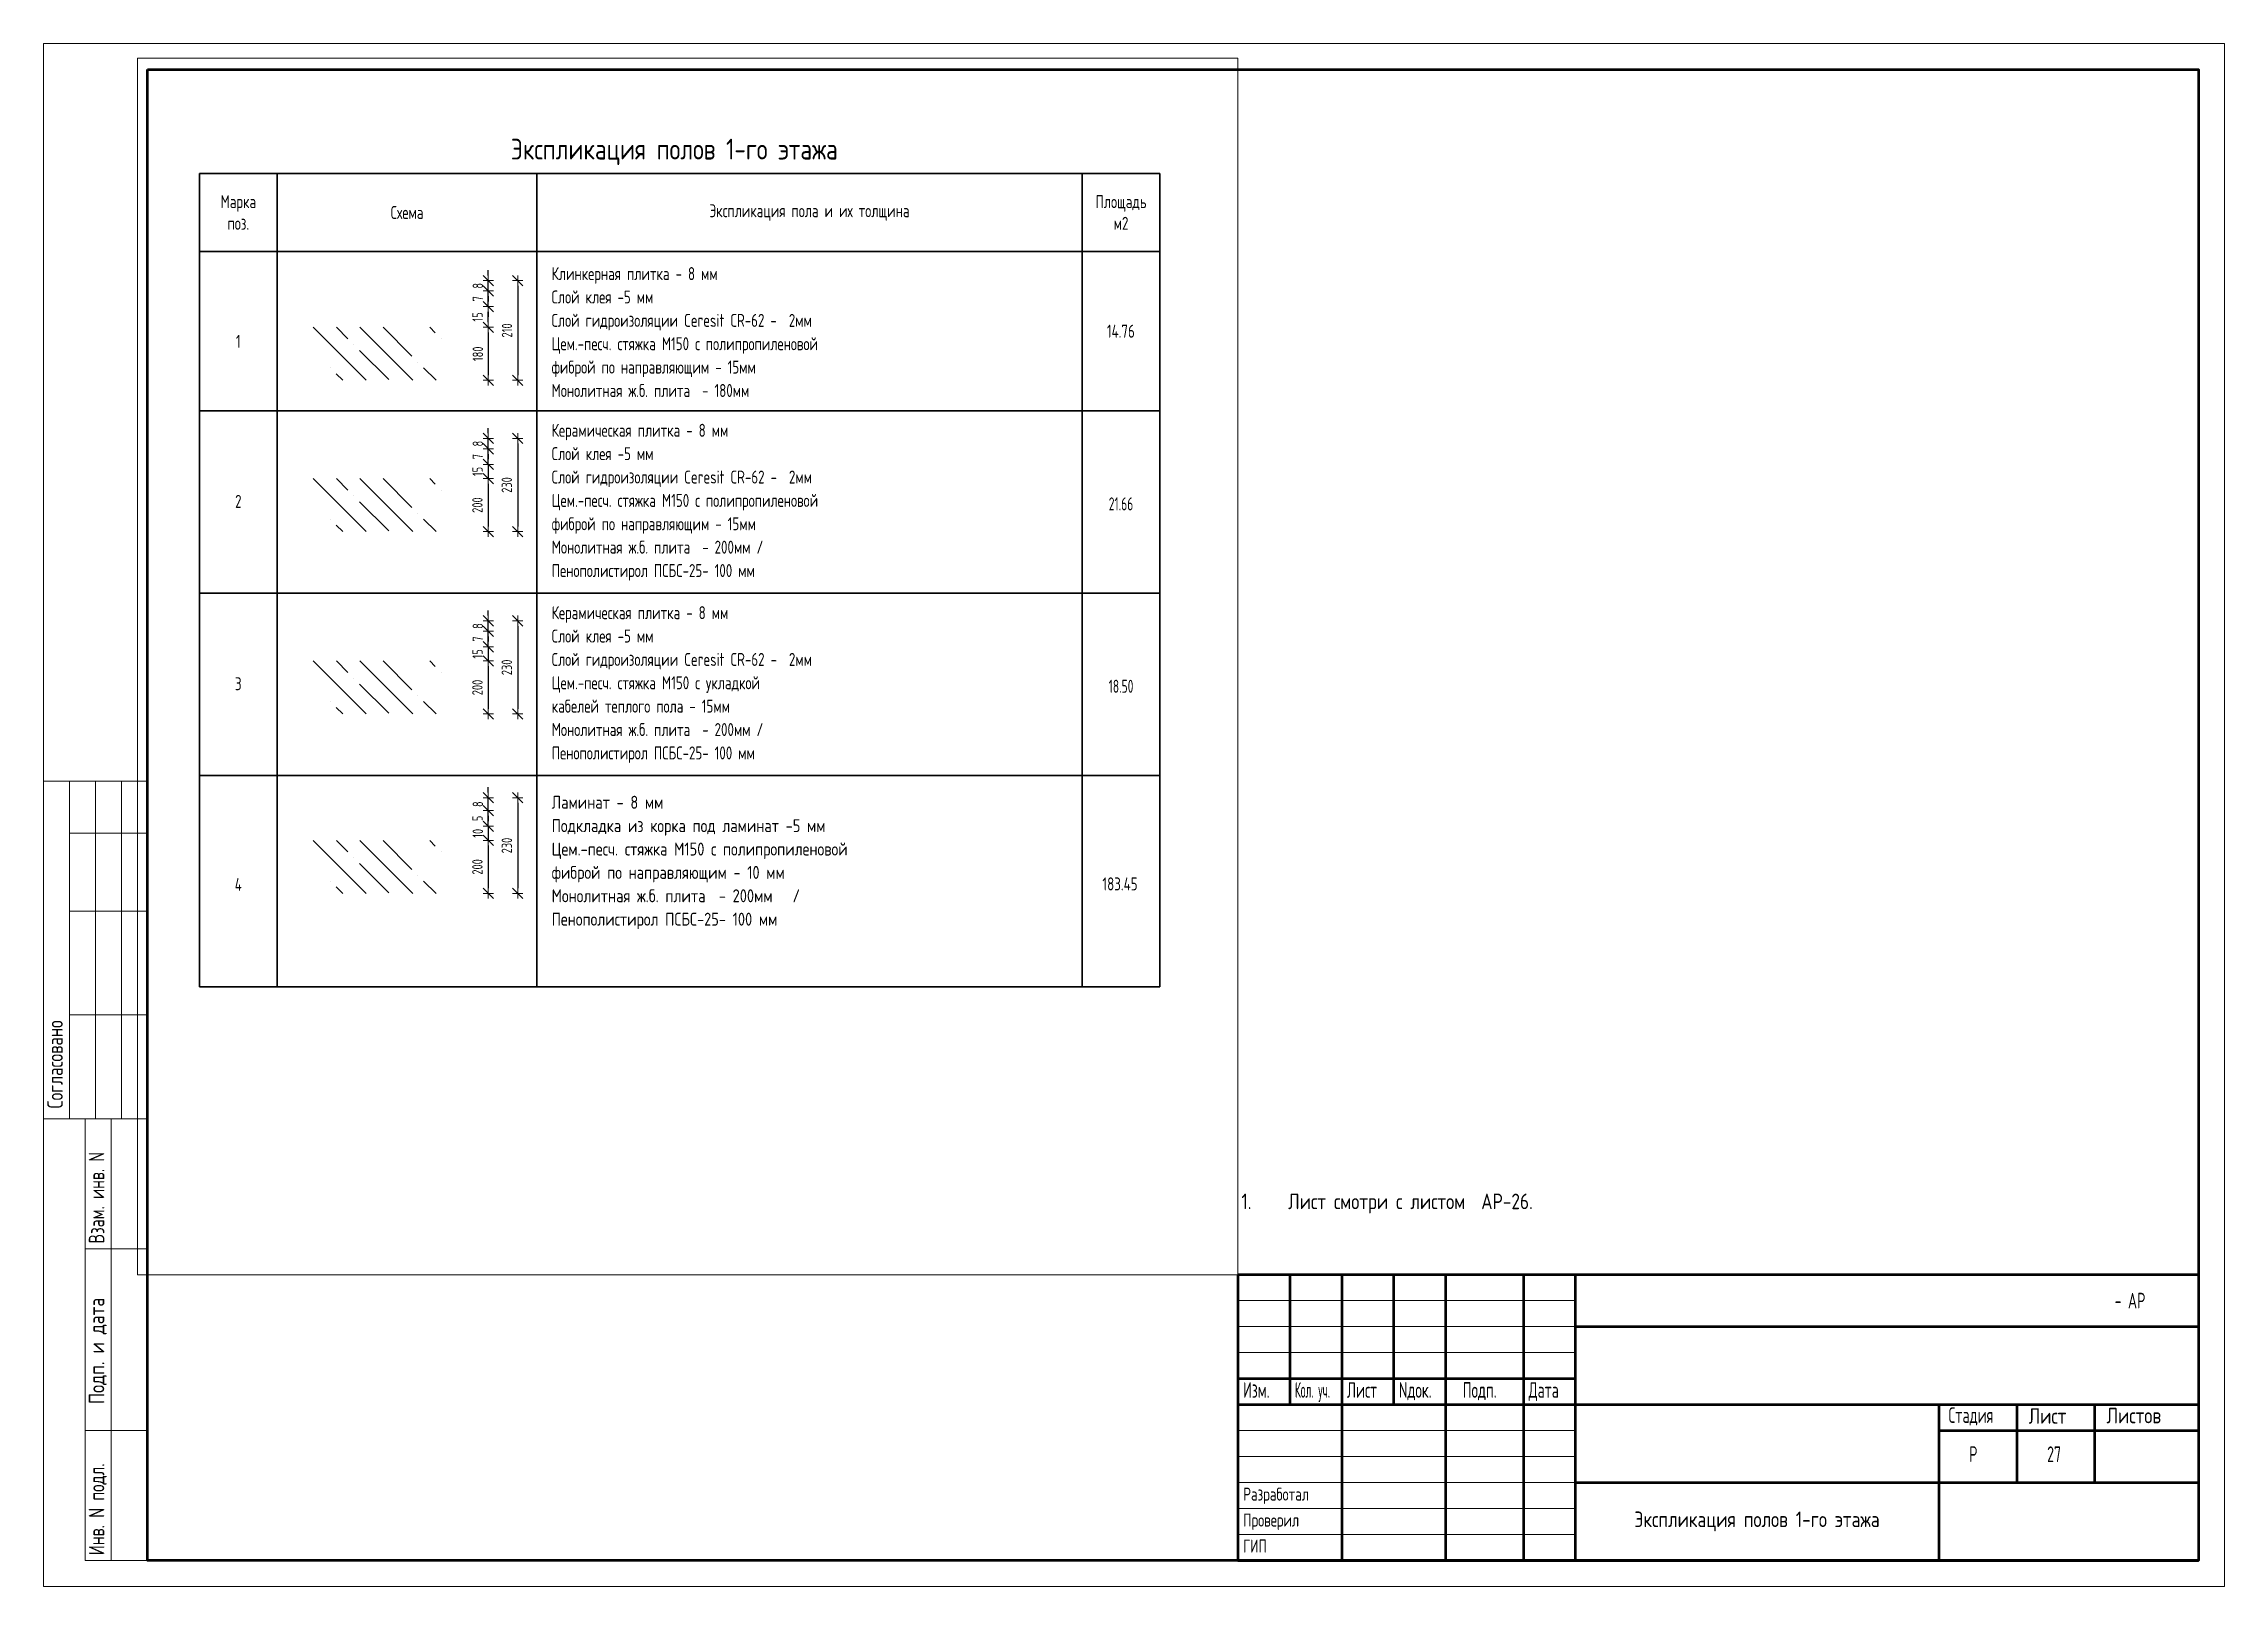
# Paper-space layout 'A27' of a CAD drawing. Header units: millimetres. Extents: x -3 to 417, y -3 to 294.
# The model-space entities are those that its viewports show. They can reach past a viewport. Long polylines and large blocks are cut down to what shows.
import ezdxf
from ezdxf.enums import TextEntityAlignment as Align

# ---------------------------------------------------------------- set-up
doc = ezdxf.new("R2010")
doc.units = ezdxf.units.MM
doc.header["$LTSCALE"] = 100
doc.header["$PDMODE"] = 35
for name, color, linetype, lineweight in [('0.5', 7, 'Continuous', 50), ('Примітки 0.09', 200, 'Continuous', 9), ('Розміри 0.09', 5, 'Continuous', 9), ('Тонкі 0.18', 142, 'Continuous', 18), ('Штрихування 0.09', 253, 'Continuous', 9)]:
    doc.layers.add(name, color=color, linetype=linetype, lineweight=lineweight)
doc.layers.add('ViewPorts', color=240, linetype='Continuous', plot=False)
doc.styles.add('GOST 2.304', font='CS_Gost2304.shx')
doc.styles.add('SPDS', font='SPDS.shx', dxfattribs={"width": 0.9})
doc.dimstyles.new('10_ Разм.цепочки_c выноск', dxfattribs={"dimscale": 100, "dimtxt": 2, "dimasz": 1, "dimexe": 2, "dimexo": 2, "dimgap": 1, "dimtad": 1, "dimdec": 0, "dimlfac": 0.1, "dimzin": 0, "dimdsep": 46, "dimtxsty": 'SPDS', "dimblk": 'dblk_0', "dimcen": 2, "dimdle": 1.5, "dimse1": 1, "dimse2": 1, "dimadec": 0, "dimazin": 0, "dimtfac": 1, "dimtdec": 0, "dimtix": 1, "dimtmove": 1, "dimatfit": 3, "dimfxl": 0, "dimtolj": 1, "dimtzin": 0, "dimarcsym": 0})

psp = doc.layouts.new('A27')

# ---------------------------------------------------------------- texts
at = {"layer": 'Примітки 0.09', "style": 'SPDS', "width": 0.805546}
psp.add_text('27', height=3, dxfattribs=at).set_placement((382.84, 20.77))
at = {"layer": 'Примітки 0.09', "color": 7, "char_height": 3, "style": 'SPDS'}
for s, insert, width, attachment_point in [('\\pi-6,l6,t9,12;{\\Fcs_gost2304|c204;\\W1;\\C256;1.^IЛист смотри с листом  \\C3;АР-2\\Fcs_gost2304|c0;6\\Fcs_gost2304|c204;\\C256;.}', (227.68, 72.43), 184.3063, 1), ('{\\W1;\\C256;Экспликация полов 1-го этажа }', (326.98, 9.33), 70, 5)]:
    psp.add_mtext(s, dxfattribs=dict(at, insert=insert, width=width, attachment_point=attachment_point))

msp = doc.modelspace()

# ---------------------------------------------------------------- texts
at = {"layer": 'Примітки 0.09', "style": 'SPDS'}
msp.add_text('Экспликация полов 1-го этажа ', height=400, dxfattribs=at).set_placement((120854.617, -209899.34), align=Align.CENTER)
at = {"layer": 'Примітки 0.09', "lineweight": 25, "style": 'SPDS', "width": 0.9}
for s, p in [('Клинкерная плитка - 8 мм', (118387.792, -212221.1)), ('Слой клея -5 мм', (118387.792, -212671.1)), ('Слой гидроизоляции Ceresit CR-62 -  2мм', (118387.792, -213121.1)), ('Цем.-песч. стяжка М150 с полипропиленовой', (118387.792, -213571.1)), ('фиброй по направляющим - 15мм', (118387.792, -214021.1)), ('Монолитная ж.б. плита  - 180мм', (118387.792, -214471.1)), ('Керамическая плитка - 8 мм', (118390.229, -215236.979)), ('Слой клея -5 мм', (118390.229, -215686.979)), ('Слой гидроизоляции Ceresit CR-62 -  2мм', (118390.229, -216136.979)), ('Цем.-песч. стяжка М150 с полипропиленовой', (118390.229, -216586.979)), ('фиброй по направляющим - 15мм', (118390.229, -217036.979)), ('Монолитная ж.б. плита  - 200мм /', (118390.229, -217486.979)), ('Пенополистирол ПСБС-25- 100 мм', (118390.229, -217936.979)), ('Керамическая плитка - 8 мм', (118390.229, -218747.976)), ('Слой клея -5 мм', (118390.229, -219197.976)), ('Слой гидроизоляции Ceresit CR-62 -  2мм', (118390.229, -219647.976)), ('Цем.-песч. стяжка М150 с укладкой', (118390.229, -220097.976)), ('кабелей теплого пола - 15мм', (118390.229, -220547.976)), ('Монолитная ж.б. плита  - 200мм /', (118390.229, -220997.976)), ('Пенополистирол ПСБС-25- 100 мм', (118390.229, -221447.976))]:
    msp.add_text(s, height=250, dxfattribs=at).set_placement(p)
at = {"layer": 'Примітки 0.09', "style": 'SPDS'}
for s, width, p in [('1', 0.9, (112354.617, -213399.827)), ('14.76', 0.9, (129350.682, -213204.684)), ('2', 0.9, (112354.617, -216479.949)), ('21.66', 0.8, (129354.617, -216528.278)), ('3', 0.9, (112354.617, -219990.946)), ('18.50', 0.8, (129354.617, -220039.276)), ('4', 0.9, (112354.617, -223852.749)), ('183.45', 0.9, (129334.845, -223844.062))]:
    msp.add_text(s, height=250, dxfattribs=dict(at, width=width)).set_placement(p, align=Align.MIDDLE_CENTER)
at = {"layer": 'Примітки 0.09', "style": 'GOST 2.304'}
for s, p in [('Ламинат - 8 мм', (118388.605, -222397.95)), ('Подкладка из корка под ламинат -5 мм', (118388.605, -222847.95)), ('Цем.-песч. стяжка М150 с полипропиленовой', (118388.605, -223297.95)), ('фиброй по направляющим - 10 мм', (118388.605, -223747.95)), ('Монолитная ж.б. плита  - 200мм   /', (118388.605, -224197.95)), ('Пенополистирол ПСБС-25- 100 мм', (118388.605, -224647.95))]:
    msp.add_text(s, height=250, dxfattribs=at).set_placement(p)
at = {"layer": 'Примітки 0.09', "char_height": 250, "attachment_point": 5, "style": 'SPDS'}
for s, insert, width in [('Марка\\Pпоз.', (112354.617, -210918.985), 1500), ('Схема', (115604.617, -210918.985), 5000), ('Экспликация пола и их толщина', (123354.617, -210918.985), 10500), ('Площадь\\Pм2', (129354.617, -210918.985), 1500)]:
    msp.add_mtext(s, dxfattribs=dict(at, insert=insert, width=width))

# ---------------------------------------------------------------- blocks, each defined once
blk = doc.blocks.new('A$C1BD929A5')
at = {"layer": 'Тонкі 0.18', "color": 0, "extrusion": (1, 0, 0)}
for points, elevation in [([(8500, 0), (15000, 0)], -2000), ([(14000, 0), (15000, 0)], -1500), ([(14000, 0), (15000, 0)], -1000), ([(14000, 0), (15000, 0)], -500), ([(12500, 0), (14000, 0)], -1500), ([(12500, 0), (14000, 0)], -1000), ([(12500, 0), (14000, 0)], -500), ([(10500, 0), (12500, 0)], -1500), ([(10500, 0), (12500, 0)], -1000), ([(10500, 0), (12500, 0)], -500), ([(8500, 0), (10500, 0)], -1500), ([(8500, 0), (10500, 0)], -1000), ([(8500, 0), (10500, 0)], -500), ([(0, 0), (8500, 0)], -1200), ([(0, 0), (8500, 0)], -700)]:
    blk.add_lwpolyline(points, dxfattribs=dict(at, elevation=elevation))
at = {"layer": 'Тонкі 0.18', "color": 0, "extrusion": (0, 1, 0)}
for points, elevation in [([(2000, 0), (0, 0)], 15000), ([(1500, 0), (1000, 0)], 14000), ([(1000, 0), (500, 0)], 14000), ([(500, 0), (0, 0)], 14000), ([(1500, 0), (1000, 0)], 12500), ([(1000, 0), (500, 0)], 12500), ([(500, 0), (0, 0)], 12500), ([(1500, 0), (1000, 0)], 10500), ([(1000, 0), (500, 0)], 10500), ([(500, 0), (0, 0)], 10500), ([(2000, 0), (0, 0)], 8500), ([(1200, 0), (0, 0)], 8500), ([(1200, 0), (0, 0)], 6000), ([(1200, 0), (0, 0)], 2500)]:
    blk.add_lwpolyline(points, dxfattribs=dict(at, elevation=elevation))
at = {"layer": 'Тонкі 0.18', "color": 0, "extrusion": (1, 0, 0)}
blk.add_lwpolyline([(0, 0), (8500, 0)], dxfattribs=at)
at = {"layer": 'Тонкі 0.18', "color": 0, "extrusion": (0, 1, 0)}
blk.add_lwpolyline([(1200, 0), (0, 0)], dxfattribs=at)
at = {"layer": 'Тонкі 0.18', "color": 0, "ltscale": 0.01, "style": 'SPDS'}
for s, width, p in [('Согласовано', 0.95, (-1630, 8700)), ('Взам. инв. N', 0.898187, (-830, 6100)), ('Инв. N подл.', 0.909605, (-830, 100))]:
    blk.add_text(s, height=300, rotation=90, dxfattribs=dict(at, width=width)).set_placement(p)
blk.add_text('Подп. и дата', height=300, rotation=90, dxfattribs=at).set_placement((-830, 3010))
blk = doc.blocks.new('A$C2803562B')
at = {"color": 7, "lineweight": 50, "extrusion": (1, 0, 0)}
for points, elevation in [([(5500, 0), (5000, 0)], -17500), ([(5500, 0), (5000, 0)], -16500), ([(5500, 0), (5000, 0)], -15500), ([(5500, 0), (5000, 0)], -14500), ([(5500, 0), (5000, 0)], -13000), ([(5500, 0), (5000, 0)], -12000), ([(5000, 0), (4500, 0)], -17500), ([(5000, 0), (4500, 0)], -16500), ([(5000, 0), (4500, 0)], -15500), ([(5000, 0), (4500, 0)], -14500), ([(5000, 0), (4500, 0)], -13000), ([(5000, 0), (4500, 0)], -12000), ([(4500, 0), (4000, 0)], -17500), ([(4500, 0), (4000, 0)], -16500), ([(4500, 0), (4000, 0)], -15500), ([(4500, 0), (4000, 0)], -14500), ([(4500, 0), (4000, 0)], -13000), ([(4500, 0), (4000, 0)], -12000), ([(4000, 0), (3500, 0)], -17500), ([(4000, 0), (3500, 0)], -16500), ([(4000, 0), (3500, 0)], -15500), ([(4000, 0), (3500, 0)], -14500), ([(4000, 0), (3500, 0)], -13000), ([(4000, 0), (3500, 0)], -12000), ([(3500, 0), (3000, 0)], -17500), ([(3500, 0), (3000, 0)], -16500), ([(3500, 0), (3000, 0)], -15500), ([(3500, 0), (3000, 0)], -14500), ([(3500, 0), (3000, 0)], -13000), ([(3500, 0), (3000, 0)], -12000), ([(3000, 0), (2500, 0)], -16500), ([(3000, 0), (2500, 0)], -14500), ([(3000, 0), (2500, 0)], -13000), ([(3000, 0), (2500, 0)], -12000), ([(3000, 0), (2500, 0)], -5000), ([(3000, 0), (2500, 0)], -3500), ([(3000, 0), (2500, 0)], -2000), ([(2500, 0), (2000, 0)], -16500), ([(2500, 0), (2000, 0)], -14500), ([(2500, 0), (2000, 0)], -13000), ([(2500, 0), (2000, 0)], -12000), ([(2500, 0), (2000, 0)], -5000), ([(2500, 0), (2000, 0)], -3500), ([(2500, 0), (2000, 0)], -2000), ([(2000, 0), (1500, 0)], -16500), ([(2000, 0), (1500, 0)], -14500), ([(2000, 0), (1500, 0)], -13000), ([(2000, 0), (1500, 0)], -12000), ([(2000, 0), (1500, 0)], -5000), ([(2000, 0), (1500, 0)], -3500), ([(2000, 0), (1500, 0)], -2000), ([(1500, 0), (1000, 0)], -16500), ([(1500, 0), (1000, 0)], -14500), ([(1500, 0), (1000, 0)], -13000), ([(1500, 0), (1000, 0)], -12000), ([(1500, 0), (0, 0)], -5000), ([(1000, 0), (500, 0)], -16500), ([(1000, 0), (500, 0)], -14500), ([(1000, 0), (500, 0)], -13000), ([(1000, 0), (500, 0)], -12000), ([(500, 0), (0, 0)], -16500), ([(500, 0), (0, 0)], -14500), ([(500, 0), (0, 0)], -13000), ([(500, 0), (0, 0)], -12000)]:
    blk.add_lwpolyline(points, dxfattribs=dict(at, elevation=elevation))
at = {"color": 7, "extrusion": (0, 1, 0)}
for points, elevation in [([(18500, 0), (17500, 0)], 5000), ([(17500, 0), (16500, 0)], 5000), ([(16500, 0), (15500, 0)], 5000), ([(15500, 0), (14500, 0)], 5000), ([(14500, 0), (13000, 0)], 5000), ([(13000, 0), (12000, 0)], 5000), ([(18500, 0), (17500, 0)], 4500), ([(17500, 0), (16500, 0)], 4500), ([(16500, 0), (15500, 0)], 4500), ([(15500, 0), (14500, 0)], 4500), ([(14500, 0), (13000, 0)], 4500), ([(13000, 0), (12000, 0)], 4500), ([(18500, 0), (17500, 0)], 4000), ([(17500, 0), (16500, 0)], 4000), ([(16500, 0), (15500, 0)], 4000), ([(15500, 0), (14500, 0)], 4000), ([(14500, 0), (13000, 0)], 4000), ([(13000, 0), (12000, 0)], 4000), ([(18500, 0), (17500, 0)], 2500), ([(17500, 0), (16500, 0)], 2500), ([(16500, 0), (15500, 0)], 2500), ([(15500, 0), (14500, 0)], 2500), ([(14500, 0), (13000, 0)], 2500), ([(13000, 0), (12000, 0)], 2500), ([(18500, 0), (17500, 0)], 2000), ([(17500, 0), (16500, 0)], 2000), ([(16500, 0), (15500, 0)], 2000), ([(15500, 0), (14500, 0)], 2000), ([(14500, 0), (13000, 0)], 2000), ([(13000, 0), (12000, 0)], 2000), ([(18500, 0), (17500, 0)], 1500), ([(17500, 0), (16500, 0)], 1500), ([(16500, 0), (15500, 0)], 1500), ([(15500, 0), (14500, 0)], 1500), ([(14500, 0), (13000, 0)], 1500), ([(13000, 0), (12000, 0)], 1500), ([(18500, 0), (17500, 0)], 1000), ([(17500, 0), (16500, 0)], 1000), ([(16500, 0), (15500, 0)], 1000), ([(15500, 0), (14500, 0)], 1000), ([(14500, 0), (13000, 0)], 1000), ([(13000, 0), (12000, 0)], 1000), ([(18500, 0), (17500, 0)], 500), ([(17500, 0), (16500, 0)], 500), ([(16500, 0), (15500, 0)], 500), ([(15500, 0), (14500, 0)], 500), ([(14500, 0), (13000, 0)], 500), ([(13000, 0), (12000, 0)], 500)]:
    blk.add_lwpolyline(points, dxfattribs=dict(at, elevation=elevation))
at = {"color": 7, "lineweight": 50, "extrusion": (0, 1, 0)}
for points, elevation in [([(12000, 0), (5000, 0)], 4500), ([(5000, 0), (3500, 0)], 4500), ([(3500, 0), (2000, 0)], 4500), ([(2000, 0), (0, 0)], 4500), ([(18500, 0), (17500, 0)], 3500), ([(17500, 0), (16500, 0)], 3500), ([(16500, 0), (15500, 0)], 3500), ([(15500, 0), (14500, 0)], 3500), ([(14500, 0), (13000, 0)], 3500), ([(13000, 0), (12000, 0)], 3500), ([(18500, 0), (17500, 0)], 3000), ([(17500, 0), (16500, 0)], 3000), ([(16500, 0), (15500, 0)], 3000), ([(15500, 0), (14500, 0)], 3000), ([(14500, 0), (13000, 0)], 3000), ([(13000, 0), (12000, 0)], 3000), ([(12000, 0), (5000, 0)], 3000), ([(5000, 0), (3500, 0)], 3000), ([(3500, 0), (2000, 0)], 3000), ([(2000, 0), (0, 0)], 3000), ([(5000, 0), (3500, 0)], 2500), ([(3500, 0), (2000, 0)], 2500), ([(2000, 0), (0, 0)], 2500), ([(12000, 0), (5000, 0)], 1500), ([(5000, 0), (3500, 0)], 1500), ([(3500, 0), (2000, 0)], 1500), ([(2000, 0), (0, 0)], 1500)]:
    blk.add_lwpolyline(points, dxfattribs=dict(at, elevation=elevation))
at = {"extrusion": (0, 1, 0)}
blk.add_lwpolyline([(18500, 0), (0, 0)], dxfattribs=at)
at = {"layer": '0.5', "color": 0, "extrusion": (1, 0, 0), "elevation": -18500}
blk.add_lwpolyline([(5500, 0), (0, 0)], dxfattribs=at)
at = {"layer": '0.5', "color": 0, "extrusion": (0, 1, 0), "elevation": 5500}
blk.add_lwpolyline([(18500, 0), (0, 0)], dxfattribs=at)
at = {"layer": '0.5', "color": 0, "extrusion": (1, 0, 0)}
blk.add_lwpolyline([(5500, 0), (0, 0)], dxfattribs=at)
at = {"layer": '0.5', "color": 0, "extrusion": (0, 1, 0)}
blk.add_lwpolyline([(18500, 0), (0, 0)], dxfattribs=at)
at = {"color": 7, "style": 'SPDS'}
for s, height, width, p in [('- АР', 300, 0.805546, (-1613, 4850)), ('Изм.', 300, 0.8, (-18400, 3130)), ('Кол. уч.', 300, 0.6, (-17400, 3130)), ('Лист', 300, 0.8, (-16400, 3130)), ('Nдок.', 300, 0.8, (-15400, 3130)), ('Подп.', 300, 0.8, (-14169, 3130)), ('Дата', 300, 0.8, (-12900, 3130)), ('Стадия', 300, 0.805546, (-4811, 2646)), ('Р', 300, 0.805546, (-4415, 1895)), ('Разработал', 250, 0.9, (-18396, 1150)), ('Проверил', 250, 0.9, (-18396, 650)), ('ГИП', 250, 0.9, (-18396, 150))]:
    blk.add_text(s, height=height, dxfattribs=dict(at, width=width)).set_placement(p)
for s, p in [('Лист', (-3269, 2630)), ('Листов', (-1769, 2638))]:
    blk.add_text(s, height=300, dxfattribs=at).set_placement(p)
blk = doc.blocks.new('dblk_0')
at = {"color": 0, "linetype": 'ByBlock'}
for p, q in [((1, 1), (-1, -1)), ((-1, 0), (1, 0)), ((0, 1), (0, -1))]:
    blk.add_line(p, q, dxfattribs=at)
blk = doc.blocks.new('*D384')
at = {"layer": 'Defpoints', "color": 0, "ltscale": 100, "transparency": 16777216}
for p in [(116538, -212430), (117167, -212430), (116538, -212730)]:
    blk.add_point(p, dxfattribs=at)
at = {"layer": 'Розміри 0.09', "color": 0, "lineweight": -2, "ltscale": 100, "transparency": 16777216}
for p, q in [((117167, -212330), (117167, -212230)), ((117167, -212730), (117167, -212430)), ((117167, -212830), (117167, -212930))]:
    blk.add_line(p, q, dxfattribs=at)
at = {"layer": 'Розміри 0.09', "color": 0, "lineweight": -2, "ltscale": 100, "transparency": 16777216, "xscale": 100, "yscale": 100, "zscale": 100}
for p, rotation in [((117167, -212430), 270), ((117167, -212730), 90)]:
    blk.add_blockref('dblk_0', p, dxfattribs=dict(at, rotation=rotation))
at = {"layer": 'Розміри 0.09', "color": 0, "ltscale": 100, "transparency": 16777216, "insert": (116967, -212580), "char_height": 200, "attachment_point": 5, "rotation": 90, "style": 'SPDS'}
blk.add_mtext('\\A1;7', dxfattribs=at)
blk = doc.blocks.new('*D385')
at = {"layer": 'Defpoints', "color": 0, "ltscale": 100, "transparency": 16777216}
for p in [(116538, -212230), (116538, -212430), (117167, -212230)]:
    blk.add_point(p, dxfattribs=at)
at = {"layer": 'Розміри 0.09', "color": 0, "lineweight": -2, "ltscale": 100, "transparency": 16777216}
for p, q in [((117167, -212130), (117167, -212030)), ((117167, -212430), (117167, -212230)), ((117167, -212530), (117167, -212630))]:
    blk.add_line(p, q, dxfattribs=at)
at = {"layer": 'Розміри 0.09', "color": 0, "lineweight": -2, "ltscale": 100, "transparency": 16777216, "xscale": 100, "yscale": 100, "zscale": 100}
for p, rotation in [((117167, -212230), 270), ((117167, -212430), 90)]:
    blk.add_blockref('dblk_0', p, dxfattribs=dict(at, rotation=rotation))
at = {"layer": 'Розміри 0.09', "color": 0, "ltscale": 100, "transparency": 16777216, "insert": (116967, -212330), "char_height": 200, "attachment_point": 5, "rotation": 90, "style": 'SPDS'}
blk.add_mtext('\\A1;8', dxfattribs=at)
blk = doc.blocks.new('*D386')
at = {"layer": 'Defpoints', "color": 0, "ltscale": 100, "transparency": 16777216}
for p in [(116538, -212230), (116538, -214150), (117737, -214150)]:
    blk.add_point(p, dxfattribs=at)
at = {"layer": 'Розміри 0.09', "color": 0, "lineweight": -2, "ltscale": 100, "transparency": 16777216}
blk.add_line((117737, -212330), (117737, -214050), dxfattribs=at)
at = {"layer": 'Розміри 0.09', "color": 0, "lineweight": -2, "ltscale": 100, "transparency": 16777216, "xscale": 100, "yscale": 100, "zscale": 100}
for p, rotation in [((117737, -212230), 90), ((117737, -214150), 270)]:
    blk.add_blockref('dblk_0', p, dxfattribs=dict(at, rotation=rotation))
at = {"layer": 'Розміри 0.09', "color": 0, "ltscale": 100, "transparency": 16777216, "insert": (117529, -213190), "char_height": 200, "attachment_point": 5, "rotation": 90, "style": 'SPDS'}
blk.add_mtext('\\A1;210', dxfattribs=at)
blk = doc.blocks.new('*D387')
at = {"layer": 'Defpoints', "color": 0, "ltscale": 100, "transparency": 16777216}
for p in [(116538, -213130), (116538, -214150), (117167, -214150)]:
    blk.add_point(p, dxfattribs=at)
at = {"layer": 'Розміри 0.09', "color": 0, "lineweight": -2, "ltscale": 100, "transparency": 16777216}
blk.add_line((117167, -213230), (117167, -214050), dxfattribs=at)
at = {"layer": 'Розміри 0.09', "color": 0, "lineweight": -2, "ltscale": 100, "transparency": 16777216, "xscale": 100, "yscale": 100, "zscale": 100}
for p, rotation in [((117167, -213130), 90), ((117167, -214150), 270)]:
    blk.add_blockref('dblk_0', p, dxfattribs=dict(at, rotation=rotation))
at = {"layer": 'Розміри 0.09', "color": 0, "ltscale": 100, "transparency": 16777216, "insert": (116967, -213640), "char_height": 200, "attachment_point": 5, "rotation": 90, "style": 'SPDS'}
blk.add_mtext('\\A1;180', dxfattribs=at)
blk = doc.blocks.new('*D388')
at = {"layer": 'Defpoints', "color": 0, "ltscale": 100, "transparency": 16777216}
for p in [(116538, -215769), (116538, -216042), (117167, -216042)]:
    blk.add_point(p, dxfattribs=at)
at = {"layer": 'Розміри 0.09', "color": 0, "lineweight": -2, "ltscale": 100, "transparency": 16777216}
for p, q in [((117167, -215669), (117167, -215569)), ((117167, -215769), (117167, -216042)), ((117167, -216142), (117167, -216242))]:
    blk.add_line(p, q, dxfattribs=at)
at = {"layer": 'Розміри 0.09', "color": 0, "lineweight": -2, "ltscale": 100, "transparency": 16777216, "xscale": 100, "yscale": 100, "zscale": 100}
for p, rotation in [((117167, -215769), 270), ((117167, -216042), 90)]:
    blk.add_blockref('dblk_0', p, dxfattribs=dict(at, rotation=rotation))
at = {"layer": 'Розміри 0.09', "color": 0, "ltscale": 100, "transparency": 16777216, "insert": (116963, -215905), "char_height": 200, "attachment_point": 5, "rotation": 90, "style": 'SPDS'}
blk.add_mtext('\\A1;15', dxfattribs=at)
blk = doc.blocks.new('*D389')
at = {"layer": 'Defpoints', "color": 0, "ltscale": 100, "transparency": 16777216}
for p in [(116538, -215469), (116538, -215769), (117167, -215469)]:
    blk.add_point(p, dxfattribs=at)
at = {"layer": 'Розміри 0.09', "color": 0, "lineweight": -2, "ltscale": 100, "transparency": 16777216}
for p, q in [((117167, -215369), (117167, -215269)), ((117167, -215769), (117167, -215469)), ((117167, -215869), (117167, -215969))]:
    blk.add_line(p, q, dxfattribs=at)
at = {"layer": 'Розміри 0.09', "color": 0, "lineweight": -2, "ltscale": 100, "transparency": 16777216, "xscale": 100, "yscale": 100, "zscale": 100}
for p, rotation in [((117167, -215469), 270), ((117167, -215769), 90)]:
    blk.add_blockref('dblk_0', p, dxfattribs=dict(at, rotation=rotation))
at = {"layer": 'Розміри 0.09', "color": 0, "ltscale": 100, "transparency": 16777216, "insert": (116967, -215619), "char_height": 200, "attachment_point": 5, "rotation": 90, "style": 'SPDS'}
blk.add_mtext('\\A1;7', dxfattribs=at)
blk = doc.blocks.new('*D390')
at = {"layer": 'Defpoints', "color": 0, "ltscale": 100, "transparency": 16777216}
for p in [(116538, -215269), (117167, -215269), (116538, -215469)]:
    blk.add_point(p, dxfattribs=at)
at = {"layer": 'Розміри 0.09', "color": 0, "lineweight": -2, "ltscale": 100, "transparency": 16777216}
for p, q in [((117167, -215169), (117167, -215069)), ((117167, -215469), (117167, -215269)), ((117167, -215569), (117167, -215669))]:
    blk.add_line(p, q, dxfattribs=at)
at = {"layer": 'Розміри 0.09', "color": 0, "lineweight": -2, "ltscale": 100, "transparency": 16777216, "xscale": 100, "yscale": 100, "zscale": 100}
for p, rotation in [((117167, -215269), 270), ((117167, -215469), 90)]:
    blk.add_blockref('dblk_0', p, dxfattribs=dict(at, rotation=rotation))
at = {"layer": 'Розміри 0.09', "color": 0, "ltscale": 100, "transparency": 16777216, "insert": (116967, -215369), "char_height": 200, "attachment_point": 5, "rotation": 90, "style": 'SPDS'}
blk.add_mtext('\\A1;8', dxfattribs=at)
blk = doc.blocks.new('*D391')
at = {"layer": 'Defpoints', "color": 0, "ltscale": 100, "transparency": 16777216}
for p in [(116538, -215269), (116538, -217062), (117737, -217062)]:
    blk.add_point(p, dxfattribs=at)
at = {"layer": 'Розміри 0.09', "color": 0, "lineweight": -2, "ltscale": 100, "transparency": 16777216}
blk.add_line((117737, -215369), (117737, -216962), dxfattribs=at)
at = {"layer": 'Розміри 0.09', "color": 0, "lineweight": -2, "ltscale": 100, "transparency": 16777216, "xscale": 100, "yscale": 100, "zscale": 100}
for p, rotation in [((117737, -215269), 90), ((117737, -217062), 270)]:
    blk.add_blockref('dblk_0', p, dxfattribs=dict(at, rotation=rotation))
at = {"layer": 'Розміри 0.09', "color": 0, "ltscale": 100, "transparency": 16777216, "insert": (117525, -216165), "char_height": 200, "attachment_point": 5, "rotation": 90, "style": 'SPDS'}
blk.add_mtext('\\A1;230', dxfattribs=at)
blk = doc.blocks.new('*D392')
at = {"layer": 'Defpoints', "color": 0, "ltscale": 100, "transparency": 16777216}
for p in [(116538, -216042), (116538, -217062), (117167, -217062)]:
    blk.add_point(p, dxfattribs=at)
at = {"layer": 'Розміри 0.09', "color": 0, "lineweight": -2, "ltscale": 100, "transparency": 16777216}
blk.add_line((117167, -216142), (117167, -216962), dxfattribs=at)
at = {"layer": 'Розміри 0.09', "color": 0, "lineweight": -2, "ltscale": 100, "transparency": 16777216, "xscale": 100, "yscale": 100, "zscale": 100}
for p, rotation in [((117167, -216042), 90), ((117167, -217062), 270)]:
    blk.add_blockref('dblk_0', p, dxfattribs=dict(at, rotation=rotation))
at = {"layer": 'Розміри 0.09', "color": 0, "ltscale": 100, "transparency": 16777216, "insert": (116959, -216552), "char_height": 200, "attachment_point": 5, "rotation": 90, "style": 'SPDS'}
blk.add_mtext('\\A1;200', dxfattribs=at)
blk = doc.blocks.new('*D393')
at = {"layer": 'Defpoints', "color": 0, "ltscale": 100, "transparency": 16777216}
for p in [(116538, -212730), (117167, -212730), (116538, -213130)]:
    blk.add_point(p, dxfattribs=at)
at = {"layer": 'Розміри 0.09', "color": 0, "lineweight": -2, "ltscale": 100, "transparency": 16777216}
blk.add_line((117167, -213030), (117167, -212830), dxfattribs=at)
at = {"layer": 'Розміри 0.09', "color": 0, "lineweight": -2, "ltscale": 100, "transparency": 16777216, "xscale": 100, "yscale": 100, "zscale": 100}
for p, rotation in [((117167, -212730), 90), ((117167, -213130), 270)]:
    blk.add_blockref('dblk_0', p, dxfattribs=dict(at, rotation=rotation))
at = {"layer": 'Розміри 0.09', "color": 0, "ltscale": 100, "transparency": 16777216, "insert": (116963, -212930), "char_height": 200, "attachment_point": 5, "rotation": 90, "style": 'SPDS'}
blk.add_mtext('\\A1;15', dxfattribs=at)
blk = doc.blocks.new('*D379')
at = {"layer": 'Defpoints', "color": 0, "ltscale": 100, "transparency": 16777216}
for p in [(116538, -222734), (116538, -223007), (117167, -223007)]:
    blk.add_point(p, dxfattribs=at)
at = {"layer": 'Розміри 0.09', "color": 0, "lineweight": -2, "ltscale": 100, "transparency": 16777216}
for p, q in [((117167, -222634), (117167, -222534)), ((117167, -222734), (117167, -223007)), ((117167, -223107), (117167, -223207))]:
    blk.add_line(p, q, dxfattribs=at)
at = {"layer": 'Розміри 0.09', "color": 0, "lineweight": -2, "ltscale": 100, "transparency": 16777216, "xscale": 100, "yscale": 100, "zscale": 100}
for p, rotation in [((117167, -222734), 270), ((117167, -223007), 90)]:
    blk.add_blockref('dblk_0', p, dxfattribs=dict(at, rotation=rotation))
at = {"layer": 'Розміри 0.09', "color": 0, "ltscale": 100, "transparency": 16777216, "insert": (116967, -222870), "char_height": 200, "attachment_point": 5, "rotation": 90, "style": 'SPDS'}
blk.add_mtext('\\A1;10', dxfattribs=at)
blk = doc.blocks.new('*D380')
at = {"layer": 'Defpoints', "color": 0, "ltscale": 100, "transparency": 16777216}
for p in [(116538, -222434), (117167, -222434), (116538, -222734)]:
    blk.add_point(p, dxfattribs=at)
at = {"layer": 'Розміри 0.09', "color": 0, "lineweight": -2, "ltscale": 100, "transparency": 16777216}
for p, q in [((117167, -222334), (117167, -222234)), ((117167, -222734), (117167, -222434)), ((117167, -222834), (117167, -222934))]:
    blk.add_line(p, q, dxfattribs=at)
at = {"layer": 'Розміри 0.09', "color": 0, "lineweight": -2, "ltscale": 100, "transparency": 16777216, "xscale": 100, "yscale": 100, "zscale": 100}
for p, rotation in [((117167, -222434), 270), ((117167, -222734), 90)]:
    blk.add_blockref('dblk_0', p, dxfattribs=dict(at, rotation=rotation))
at = {"layer": 'Розміри 0.09', "color": 0, "ltscale": 100, "transparency": 16777216, "insert": (116963, -222584), "char_height": 200, "attachment_point": 5, "rotation": 90, "style": 'SPDS'}
blk.add_mtext('\\A1;5', dxfattribs=at)
blk = doc.blocks.new('*D381')
at = {"layer": 'Defpoints', "color": 0, "ltscale": 100, "transparency": 16777216}
for p in [(116538, -222184), (116538, -222434), (117167, -222184)]:
    blk.add_point(p, dxfattribs=at)
at = {"layer": 'Розміри 0.09', "color": 0, "lineweight": -2, "ltscale": 100, "transparency": 16777216}
for p, q in [((117167, -222084), (117167, -221984)), ((117167, -222434), (117167, -222184)), ((117167, -222534), (117167, -222634))]:
    blk.add_line(p, q, dxfattribs=at)
at = {"layer": 'Розміри 0.09', "color": 0, "lineweight": -2, "ltscale": 100, "transparency": 16777216, "xscale": 100, "yscale": 100, "zscale": 100}
for p, rotation in [((117167, -222184), 270), ((117167, -222434), 90)]:
    blk.add_blockref('dblk_0', p, dxfattribs=dict(at, rotation=rotation))
at = {"layer": 'Розміри 0.09', "color": 0, "ltscale": 100, "transparency": 16777216, "insert": (116967, -222309), "char_height": 200, "attachment_point": 5, "rotation": 90, "style": 'SPDS'}
blk.add_mtext('\\A1;8', dxfattribs=at)
blk = doc.blocks.new('*D382')
at = {"layer": 'Defpoints', "color": 0, "ltscale": 100, "transparency": 16777216}
for p in [(116538, -222184), (116538, -224027), (117737, -224027)]:
    blk.add_point(p, dxfattribs=at)
at = {"layer": 'Розміри 0.09', "color": 0, "lineweight": -2, "ltscale": 100, "transparency": 16777216}
blk.add_line((117737, -222284), (117737, -223927), dxfattribs=at)
at = {"layer": 'Розміри 0.09', "color": 0, "lineweight": -2, "ltscale": 100, "transparency": 16777216, "xscale": 100, "yscale": 100, "zscale": 100}
for p, rotation in [((117737, -222184), 90), ((117737, -224027), 270)]:
    blk.add_blockref('dblk_0', p, dxfattribs=dict(at, rotation=rotation))
at = {"layer": 'Розміри 0.09', "color": 0, "ltscale": 100, "transparency": 16777216, "insert": (117525, -223106), "char_height": 200, "attachment_point": 5, "rotation": 90, "style": 'SPDS'}
blk.add_mtext('\\A1;230', dxfattribs=at)
blk = doc.blocks.new('*D383')
at = {"layer": 'Defpoints', "color": 0, "ltscale": 100, "transparency": 16777216}
for p in [(116538, -223007), (116538, -224027), (117167, -224027)]:
    blk.add_point(p, dxfattribs=at)
at = {"layer": 'Розміри 0.09', "color": 0, "lineweight": -2, "ltscale": 100, "transparency": 16777216}
blk.add_line((117167, -223107), (117167, -223927), dxfattribs=at)
at = {"layer": 'Розміри 0.09', "color": 0, "lineweight": -2, "ltscale": 100, "transparency": 16777216, "xscale": 100, "yscale": 100, "zscale": 100}
for p, rotation in [((117167, -223007), 90), ((117167, -224027), 270)]:
    blk.add_blockref('dblk_0', p, dxfattribs=dict(at, rotation=rotation))
at = {"layer": 'Розміри 0.09', "color": 0, "ltscale": 100, "transparency": 16777216, "insert": (116959, -223517), "char_height": 200, "attachment_point": 5, "rotation": 90, "style": 'SPDS'}
blk.add_mtext('\\A1;200', dxfattribs=at)
blk = doc.blocks.new('*D451')
at = {"layer": 'Defpoints', "color": 0, "ltscale": 100, "transparency": 16777216}
for p in [(116538, -219280), (116538, -219553), (117167, -219553)]:
    blk.add_point(p, dxfattribs=at)
at = {"layer": 'Розміри 0.09', "color": 0, "lineweight": -2, "ltscale": 100, "transparency": 16777216}
for p, q in [((117167, -219180), (117167, -219080)), ((117167, -219280), (117167, -219553)), ((117167, -219653), (117167, -219753))]:
    blk.add_line(p, q, dxfattribs=at)
at = {"layer": 'Розміри 0.09', "color": 0, "lineweight": -2, "ltscale": 100, "transparency": 16777216, "xscale": 100, "yscale": 100, "zscale": 100}
for p, rotation in [((117167, -219280), 270), ((117167, -219553), 90)]:
    blk.add_blockref('dblk_0', p, dxfattribs=dict(at, rotation=rotation))
at = {"layer": 'Розміри 0.09', "color": 0, "ltscale": 100, "transparency": 16777216, "insert": (116963, -219416), "char_height": 200, "attachment_point": 5, "rotation": 90, "style": 'SPDS'}
blk.add_mtext('\\A1;15', dxfattribs=at)
blk = doc.blocks.new('*D452')
at = {"layer": 'Defpoints', "color": 0, "ltscale": 100, "transparency": 16777216}
for p in [(116538, -218980), (117167, -218980), (116538, -219280)]:
    blk.add_point(p, dxfattribs=at)
at = {"layer": 'Розміри 0.09', "color": 0, "lineweight": -2, "ltscale": 100, "transparency": 16777216}
for p, q in [((117167, -218880), (117167, -218780)), ((117167, -219280), (117167, -218980)), ((117167, -219380), (117167, -219480))]:
    blk.add_line(p, q, dxfattribs=at)
at = {"layer": 'Розміри 0.09', "color": 0, "lineweight": -2, "ltscale": 100, "transparency": 16777216, "xscale": 100, "yscale": 100, "zscale": 100}
for p, rotation in [((117167, -218980), 270), ((117167, -219280), 90)]:
    blk.add_blockref('dblk_0', p, dxfattribs=dict(at, rotation=rotation))
at = {"layer": 'Розміри 0.09', "color": 0, "ltscale": 100, "transparency": 16777216, "insert": (116967, -219130), "char_height": 200, "attachment_point": 5, "rotation": 90, "style": 'SPDS'}
blk.add_mtext('\\A1;7', dxfattribs=at)
blk = doc.blocks.new('*D453')
at = {"layer": 'Defpoints', "color": 0, "ltscale": 100, "transparency": 16777216}
for p in [(116538, -218780), (117167, -218780), (116538, -218980)]:
    blk.add_point(p, dxfattribs=at)
at = {"layer": 'Розміри 0.09', "color": 0, "lineweight": -2, "ltscale": 100, "transparency": 16777216}
for p, q in [((117167, -218680), (117167, -218580)), ((117167, -218980), (117167, -218780)), ((117167, -219080), (117167, -219180))]:
    blk.add_line(p, q, dxfattribs=at)
at = {"layer": 'Розміри 0.09', "color": 0, "lineweight": -2, "ltscale": 100, "transparency": 16777216, "xscale": 100, "yscale": 100, "zscale": 100}
for p, rotation in [((117167, -218780), 270), ((117167, -218980), 90)]:
    blk.add_blockref('dblk_0', p, dxfattribs=dict(at, rotation=rotation))
at = {"layer": 'Розміри 0.09', "color": 0, "ltscale": 100, "transparency": 16777216, "insert": (116967, -218880), "char_height": 200, "attachment_point": 5, "rotation": 90, "style": 'SPDS'}
blk.add_mtext('\\A1;8', dxfattribs=at)
blk = doc.blocks.new('*D454')
at = {"layer": 'Defpoints', "color": 0, "ltscale": 100, "transparency": 16777216}
for p in [(116538, -218780), (116538, -220573), (117737, -220573)]:
    blk.add_point(p, dxfattribs=at)
at = {"layer": 'Розміри 0.09', "color": 0, "lineweight": -2, "ltscale": 100, "transparency": 16777216}
blk.add_line((117737, -218880), (117737, -220473), dxfattribs=at)
at = {"layer": 'Розміри 0.09', "color": 0, "lineweight": -2, "ltscale": 100, "transparency": 16777216, "xscale": 100, "yscale": 100, "zscale": 100}
for p, rotation in [((117737, -218780), 90), ((117737, -220573), 270)]:
    blk.add_blockref('dblk_0', p, dxfattribs=dict(at, rotation=rotation))
at = {"layer": 'Розміри 0.09', "color": 0, "ltscale": 100, "transparency": 16777216, "insert": (117525, -219676), "char_height": 200, "attachment_point": 5, "rotation": 90, "style": 'SPDS'}
blk.add_mtext('\\A1;230', dxfattribs=at)
blk = doc.blocks.new('*D455')
at = {"layer": 'Defpoints', "color": 0, "ltscale": 100, "transparency": 16777216}
for p in [(116538, -219553), (116538, -220573), (117167, -220573)]:
    blk.add_point(p, dxfattribs=at)
at = {"layer": 'Розміри 0.09', "color": 0, "lineweight": -2, "ltscale": 100, "transparency": 16777216}
blk.add_line((117167, -219653), (117167, -220473), dxfattribs=at)
at = {"layer": 'Розміри 0.09', "color": 0, "lineweight": -2, "ltscale": 100, "transparency": 16777216, "xscale": 100, "yscale": 100, "zscale": 100}
for p, rotation in [((117167, -219553), 90), ((117167, -220573), 270)]:
    blk.add_blockref('dblk_0', p, dxfattribs=dict(at, rotation=rotation))
at = {"layer": 'Розміри 0.09', "color": 0, "ltscale": 100, "transparency": 16777216, "insert": (116959, -220063), "char_height": 200, "attachment_point": 5, "rotation": 90, "style": 'SPDS'}
blk.add_mtext('\\A1;200', dxfattribs=at)

# ---------------------------------------------------------------- dimensions: what is measured, and where the dimension line sits
at = {"layer": 'Розміри 0.09', "color": 1, "ltscale": 100}
dim = msp.add_linear_dim(base=(117166.84, -212229.973), p1=(116537.741, -212429.973), p2=(116537.741, -212229.973), angle=90, text='8', dimstyle='10_ Разм.цепочки_c выноск', dxfattribs=at)
dim.commit()
dim.dimension.update_dxf_attribs({"geometry": '*D385', "text_midpoint": (116966.84, -212329.973)})
for base, p1, p2, text, picture, middle in [((117736.539, -214150.303), (116537.741, -212229.973), (116537.741, -214150.303), '210', '*D386', (117528.793, -213190.138)), ((117166.84, -212429.973), (116537.741, -212729.973), (116537.741, -212429.973), '7', '*D384', (116966.84, -212579.973)), ((117166.84, -212729.973), (116537.741, -213129.973), (116537.741, -212729.973), '15', '*D393', (116962.698, -212929.973)), ((117166.84, -214150.303), (116537.741, -213129.973), (116537.741, -214150.303), '180', '*D387', (116966.84, -213640.138)), ((117166.84, -215268.58), (116537.741, -215468.58), (116537.741, -215268.58), '8', '*D390', (116966.84, -215368.58)), ((117736.539, -217061.969), (116537.741, -215268.58), (116537.741, -217061.969), '230', '*D391', (117524.651, -216165.275)), ((117166.84, -215468.58), (116537.741, -215768.58), (116537.741, -215468.58), '7', '*D389', (116966.84, -215618.58)), ((117166.84, -216041.639), (116537.741, -215768.58), (116537.741, -216041.639), '15', '*D388', (116962.698, -215905.109)), ((117166.84, -217061.969), (116537.741, -216041.639), (116537.741, -217061.969), '200', '*D392', (116959.094, -216551.804)), ((117166.84, -218779.577), (116537.741, -218979.577), (116537.741, -218779.577), '8', '*D453', (116966.84, -218879.577)), ((117736.539, -220572.967), (116537.741, -218779.577), (116537.741, -220572.967), '230', '*D454', (117524.651, -219676.272)), ((117166.84, -218979.577), (116537.741, -219279.577), (116537.741, -218979.577), '7', '*D452', (116966.84, -219129.577)), ((117166.84, -219552.636), (116537.741, -219279.577), (116537.741, -219552.636), '15', '*D451', (116962.698, -219416.107)), ((117166.84, -220572.967), (116537.741, -219552.636), (116537.741, -220572.967), '200', '*D455', (116959.094, -220062.801)), ((117166.84, -222183.928), (116537.741, -222433.928), (116537.741, -222183.928), '8', '*D381', (116966.84, -222308.928)), ((117736.539, -224027.317), (116537.741, -222183.928), (116537.741, -224027.317), '230', '*D382', (117524.651, -223105.622)), ((117166.84, -222433.928), (116537.741, -222733.928), (116537.741, -222433.928), '5', '*D380', (116962.698, -222583.928)), ((117166.84, -223006.986), (116537.741, -222733.928), (116537.741, -223006.986), '10', '*D379', (116966.84, -222870.457)), ((117166.84, -224027.317), (116537.741, -223006.986), (116537.741, -224027.317), '200', '*D383', (116959.094, -223517.151))]:
    dim = msp.add_linear_dim(base=base, p1=p1, p2=p2, angle=90, text=text, dimstyle='10_ Разм.цепочки_c выноск', override={"dimlfac": 0.1, "dimtxsty": 'SPDS', "dimtolj": 1}, dxfattribs=at)
    dim.commit()
    dim.dimension.update_dxf_attribs({"geometry": picture, "text_midpoint": middle})

# ---------------------------------------------------------------- linework, layer by layer
at = {"layer": '0.5', "lineweight": 30}
for p, q in [((111604.617, -210168.985), (130104.617, -210168.985)), ((111604.617, -210168.985), (111604.617, -225825.728)), ((113104.617, -210168.985), (113104.617, -225825.728)), ((118104.617, -210168.985), (118104.617, -225825.728)), ((128604.617, -220367.704), (128604.617, -210168.985)), ((128604.617, -210168.985), (128604.617, -225825.728)), ((130104.617, -210168.985), (130104.617, -225825.728)), ((111604.617, -211668.985), (130104.617, -211668.985)), ((111604.617, -214736.324), (130104.617, -214736.324)), ((111604.617, -214736.324), (130104.617, -214736.324)), ((111604.617, -218247.321), (130104.617, -218247.321)), ((111604.617, -221758.319), (130104.617, -221758.319)), ((111604.617, -225825.728), (130104.617, -225825.728))]:
    msp.add_line(p, q, dxfattribs=at)
at = {"layer": 'Штрихування 0.09'}
for p, q in [((114814.977, -214150.303), (113794.646, -213129.973)), ((114464.443, -213350.756), (114243.659, -213129.973)), ((115713.003, -214150.303), (114692.672, -213129.973)), ((115699.228, -213687.516), (115141.685, -213129.973)), ((116148.241, -213238.503), (116039.711, -213129.973)), ((116260.494, -213350.756), (116260.494, -213350.756)), ((114576.696, -213463.009), (114576.696, -213463.009)), ((115250.215, -214136.528), (114688.949, -213575.262)), ((114127.683, -213912.022), (114127.683, -213912.022)), ((114365.965, -214150.303), (114239.936, -214024.275)), ((115811.481, -213799.769), (115811.481, -213799.769)), ((116162.016, -214150.303), (115923.734, -213912.022)), ((114814.977, -217061.969), (113794.646, -216041.639)), ((114464.443, -216262.422), (114243.659, -216041.639)), ((115713.003, -217061.969), (114692.672, -216041.639)), ((115699.228, -216599.182), (115141.685, -216041.639)), ((116148.241, -216150.169), (116039.711, -216041.639)), ((116260.494, -216262.422), (116260.494, -216262.422)), ((114576.696, -216374.675), (114576.696, -216374.675)), ((115250.215, -217048.194), (114688.949, -216486.928)), ((115811.481, -216711.435), (115811.481, -216711.435)), ((114127.683, -216823.688), (114127.683, -216823.688)), ((114365.965, -217061.969), (114239.936, -216935.941)), ((116162.016, -217061.969), (115923.734, -216823.688)), ((114814.977, -220572.967), (113794.646, -219552.636)), ((114464.443, -219773.419), (114243.659, -219552.636)), ((115713.003, -220572.967), (114692.672, -219552.636)), ((115699.228, -220110.179), (115141.685, -219552.636)), ((116148.241, -219661.166), (116039.711, -219552.636)), ((114576.696, -219885.673), (114576.696, -219885.673)), ((115250.215, -220559.192), (114688.949, -219997.926)), ((116260.494, -219773.419), (116260.494, -219773.419)), ((114127.683, -220334.685), (114127.683, -220334.685)), ((114365.965, -220572.967), (114239.936, -220446.939)), ((115811.481, -220222.432), (115811.481, -220222.432)), ((116162.016, -220572.967), (115923.734, -220334.685)), ((114814.977, -224027.317), (113794.646, -223006.986)), ((114464.443, -223227.769), (114243.659, -223006.986)), ((115713.003, -224027.317), (114692.672, -223006.986)), ((115699.228, -223564.529), (115141.685, -223006.986)), ((116148.241, -223115.516), (116039.711, -223006.986)), ((114576.696, -223340.023), (114576.696, -223340.023)), ((116260.494, -223227.769), (116260.494, -223227.769)), ((114127.683, -223789.035), (114127.683, -223789.035)), ((115250.215, -224013.542), (114688.949, -223452.276)), ((115811.481, -223676.782), (115811.481, -223676.782)), ((116162.016, -224027.317), (115923.734, -223789.035)), ((114365.965, -224027.317), (114239.936, -223901.289))]:
    msp.add_line(p, q, dxfattribs=at)

msp.set_redraw_order([(e.dxf.handle, doc.entitydb.next_handle()) for e in msp.query("TEXT MTEXT ATTDEF DIMENSION ARC_DIMENSION")])  # texts and dimensions are drawn at this point

# ---------------------------------------------------------------- linework, layer by layer
at = {"layer": '0.5', "ltscale": 0.01}
psp.add_lwpolyline([(16.98, 288.8), (411.98, 288.8), (411.98, 1.83), (16.98, 1.83)], close=True, dxfattribs=at)
at = {"layer": 'Штрихування 0.09', "ltscale": 0.01}
psp.add_lwpolyline([(-3.02, 293.8), (416.98, 293.8), (416.98, -3.17), (-3.02, -3.17)], close=True, dxfattribs=at)

# ---------------------------------------------------------------- block references
at = {"xscale": 0.009999999999990905, "yscale": 0.009999999999990905, "zscale": 0.009999999999990905}
psp.add_blockref('A$C1BD929A5', (16.98, 1.83), dxfattribs=at)
at = {"layer": 'Тонкі 0.18', "xscale": 0.009999999999990905, "yscale": 0.009999999999990905, "zscale": 0.009999999999990905}
psp.add_blockref('A$C2803562B', (411.98, 1.83), dxfattribs=at)

psp.set_redraw_order([(e.dxf.handle, doc.entitydb.next_handle()) for e in psp.query("TEXT MTEXT ATTDEF DIMENSION ARC_DIMENSION")])  # texts and dimensions are drawn at this point

# ---------------------------------------------------------------- viewports
at = {"layer": 'ViewPorts', "ltscale": 0.01}
psp.add_viewport(center=(121.02, 173.91), size=(211.93, 234.171), view_center_point=(121008.326, -219657.771), view_height=23417.0855, dxfattribs=at)

doc.saveas('drawing.dxf')
